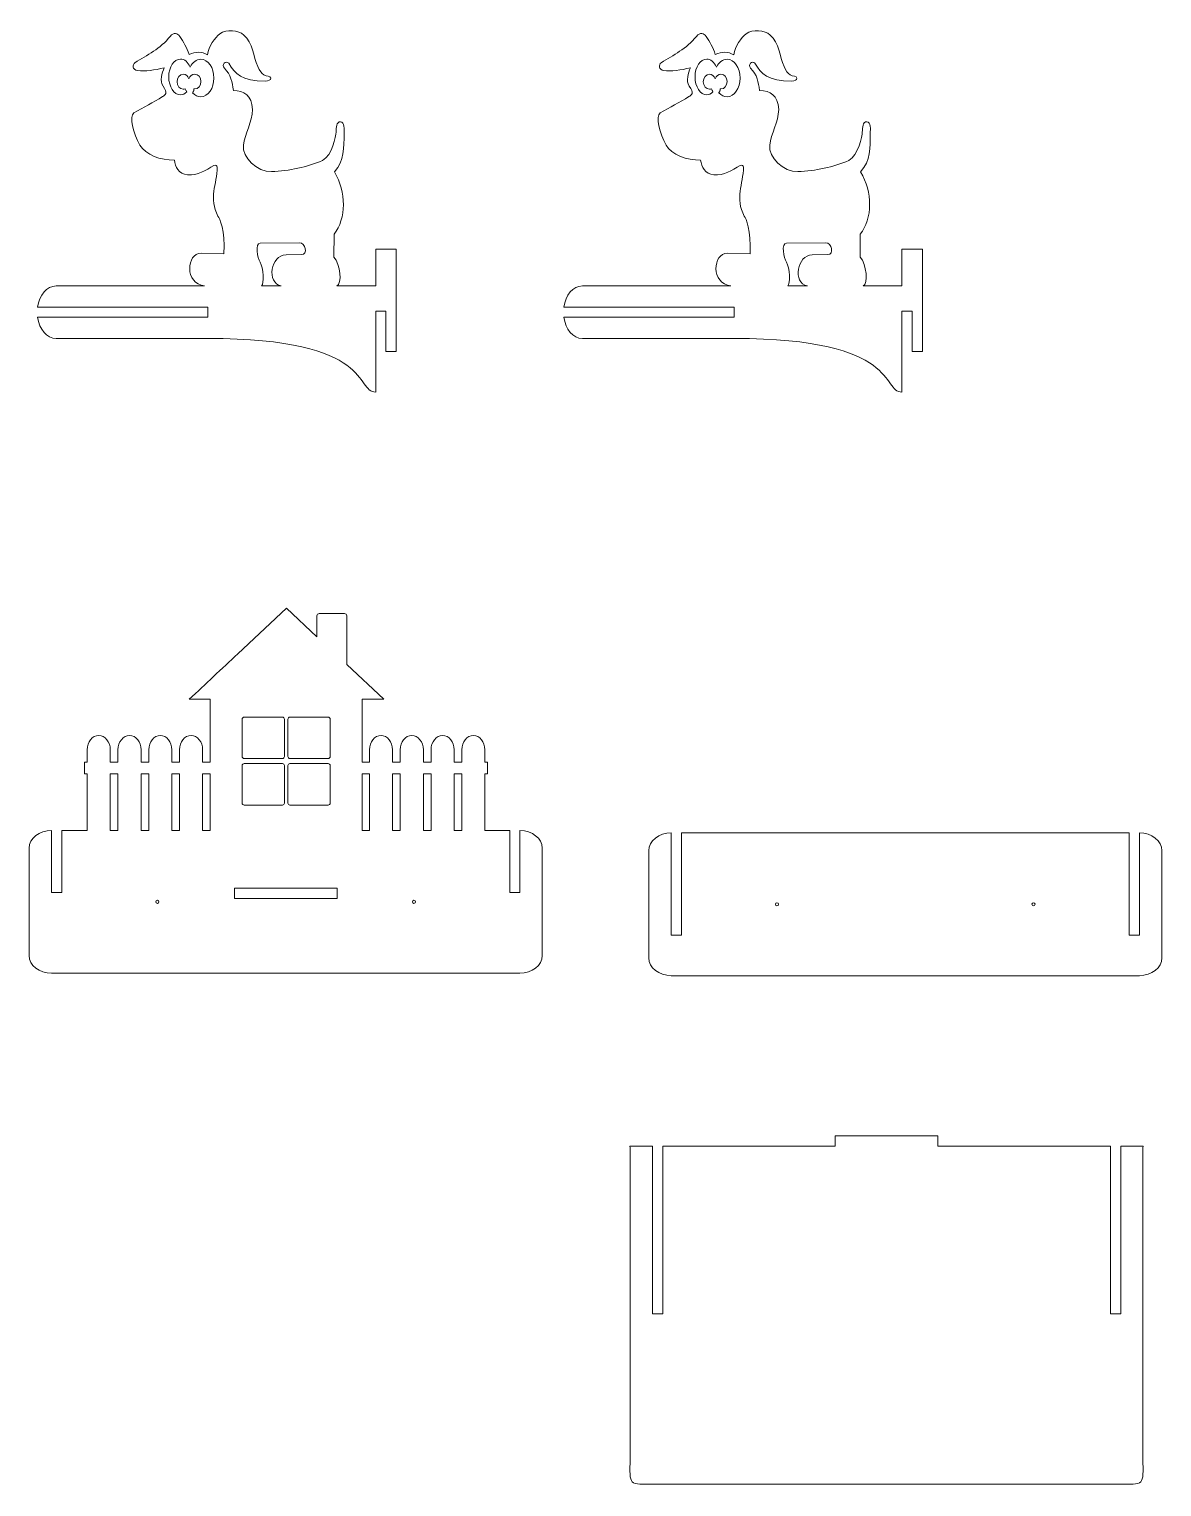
# Model space of a CAD drawing. Header units: millimetres. Extents: x -643 to 461, y -618 to 803.
import ezdxf

# ---------------------------------------------------------------- set-up
doc = ezdxf.new("R2010")
doc.units = ezdxf.units.MM
doc.header["$MEASUREMENT"] = 0
doc.layers.add('layer 1', color=7, linetype='Continuous')
doc.layers.add('layer 2', color=7, linetype='Continuous')

msp = doc.modelspace()

# ---------------------------------------------------------------- linework, layer by layer
at = {"layer": 'layer 1', "lineweight": 9}
for points, knots in [([(-453.551, 584.1642), (-452.3496, 606.9436), (-457.5558, 618.6643), (-459.2854, 620.8262), (-459.2854, 620.8262), (-468.5626, 637.9904), (-460.3841, 652.1762), (-460.0049, 668.4913), (-460.0049, 668.4913), (-459.976, 669.718), (-461.7577, 670.9083), (-463.319, 670.1597), (-463.319, 670.1597), (-471.3881, 665.4399), (-478.8971, 660.2724), (-488.8715, 661.0443), (-488.8715, 661.0443), (-497.8914, 662.1832), (-500.972, 668.7016), (-501.8111, 675.4442), (-501.8111, 675.4442), (-515.0737, 674.827), (-529.7934, 680.8226), (-535.5471, 690.0683), (-535.5471, 690.0683), (-541.8707, 700.8653), (-545.8998, 718.4828), (-541.1822, 721.4508), (-541.1822, 721.4508), (-531.8907, 726.7287), (-522.2762, 731.7344), (-513.3005, 737.2662), (-513.3005, 737.2662), (-510.7941, 738.8109), (-507.6996, 740.773), (-512.8378, 747.6139), (-512.8378, 747.6139), (-516.3502, 752.5942), (-513.7853, 760.14), (-511.7221, 765.5112), (-511.7221, 765.5112), (-520.8999, 762.9794), (-530.6381, 761.7924), (-537.6865, 762.7354), (-537.6865, 762.7354), (-542.9506, 763.6491), (-542.9462, 768.1541), (-540.1814, 770.3502), (-540.1814, 770.3502), (-528.7296, 777.6725), (-515.2196, 784.0496), (-505.9694, 796.0281), (-505.9694, 796.0281), (-502.2065, 800.3216), (-498.7223, 799.0391), (-496.5206, 796.0281), (-496.5206, 796.0281), (-492.74, 790.6806), (-489.7962, 784.9428), (-487.5217, 778.4802), (-487.5217, 778.4802), (-480.9619, 781.2439), (-474.8502, 781.2058), (-469.5238, 778.0302), (-469.5238, 778.0302), (-468.243, 786.2347), (-462.3672, 795.2237), (-457.3884, 798.497), (-457.3884, 798.497), (-451.0109, 803.05), (-439.272, 802.2765), (-434.1249, 797.3453), (-434.1249, 797.3453), (-425.0536, 789.5483), (-424.956, 776.5954), (-420.4796, 766.7816), (-420.4796, 766.7816), (-418.3603, 762.1772), (-417.1014, 760.0683), (-414.5564, 758.4496), (-414.5564, 758.4496), (-412.0112, 756.8309), (-408.3179, 757.4917), (-407.9447, 755.4269), (-407.9447, 755.4269), (-407.5715, 753.3621), (-410.3733, 752.5848), (-413.0095, 752.5026), (-413.0095, 752.5026), (-436.5386, 752.4457), (-442.7264, 759.5261), (-448.8588, 769.7849), (-448.8588, 769.7849), (-451.7053, 773.0935), (-456.4991, 768.0884), (-453.0988, 764.9818), (-453.0988, 764.9818), (-446.6803, 758.4518), (-445.437, 751.4801), (-444.3268, 743.3844), (-444.3268, 743.3844), (-433.92, 742.7627), (-426.3157, 739.0031), (-425.6599, 724.5971), (-425.6599, 724.5971), (-426.0358, 712.7135), (-433.1516, 700.9409), (-434.4285, 690.071), (-434.4285, 690.071), (-436.0661, 678.0688), (-421.1737, 663.8538), (-406.9813, 664.1939), (-406.9813, 664.1939), (-389.923, 664.7675), (-372.4166, 668.8153), (-357.4872, 674.9926), (-357.4872, 674.9926), (-347.9208, 680.1877), (-344.4829, 698.541), (-344.2202, 702.7275), (-344.2202, 702.7275), (-343.9573, 706.9139), (-344.0948, 712.9393), (-339.8709, 712.8482), (-339.8709, 712.8482), (-335.6468, 712.7571), (-336.4286, 704.8342), (-336.4534, 702.1379), (-336.4534, 702.1379), (-336.4589, 686.7718), (-336.1161, 675.3144), (-345.8411, 663.8731), (-345.8411, 663.8731), (-333.989, 644.5591), (-334.1613, 618.2938), (-346.2302, 603.1365), (-346.2302, 603.1365), (-346.2302, 603.1365), (-346.2364, 580.9467), (-346.2364, 580.9467), (-346.2364, 580.9467), (-340.3844, 573.7559), (-337.903, 554.6199), (-343.4678, 552.7732), (-343.4678, 552.7732), (-343.4678, 552.7732), (-305.5699, 552.7732), (-305.5699, 552.7732), (-305.5699, 552.7732), (-305.5699, 552.7732), (-305.5699, 588.5573), (-305.5699, 588.5573), (-305.5699, 588.5573), (-305.5699, 588.5573), (-285.673, 588.5573), (-285.673, 588.5573), (-285.673, 588.5573), (-285.673, 588.5573), (-285.673, 488.7005), (-285.673, 488.7005), (-285.673, 488.7005), (-285.673, 488.7005), (-295.5768, 488.7005), (-295.5768, 488.7005), (-295.5768, 488.7005), (-295.5768, 488.7005), (-295.5768, 528.0368), (-295.5768, 528.0368), (-295.5768, 528.0368), (-295.5768, 528.0368), (-305.5767, 528.0368), (-305.5767, 528.0368), (-305.5767, 528.0368), (-305.5767, 528.0368), (-305.5767, 449.331), (-305.5767, 449.331), (-305.5767, 449.331), (-326.1651, 449.2627), (-305.5767, 501.6012), (-469.0339, 501.6012), (-469.0339, 501.6012), (-469.0339, 501.6012), (-617.0793, 501.6012), (-617.0793, 501.6012), (-617.0793, 501.6012), (-626.0001, 501.6012), (-633.4949, 510.4871), (-635.185, 522.1871), (-635.185, 522.1871), (-635.185, 522.1871), (-469.0339, 522.1871), (-469.0339, 522.1871), (-469.0339, 522.1871), (-469.0339, 522.1871), (-469.0339, 532.1871), (-469.0339, 532.1871), (-469.0339, 532.1871), (-469.0339, 532.1871), (-635.1851, 532.1871), (-635.1851, 532.1871), (-635.1851, 532.1871), (-633.4953, 543.8873), (-626.0003, 552.7732), (-617.0793, 552.7732), (-617.0793, 552.7732), (-617.0793, 552.7732), (-472.3566, 552.7732), (-472.3566, 552.7732), (-472.3566, 552.7732), (-481.6027, 553.9085), (-487.1014, 561.8581), (-486.8541, 569.4512), (-486.8541, 569.4512), (-486.5914, 577.5238), (-483.5334, 584.4883), (-475.3731, 584.5534), (-475.3731, 584.5534), (-475.3731, 584.5534), (-453.551, 584.1642), (-453.551, 584.1642)], [0, 0, 0, 0, 0.017857143, 0.017857143, 0.017857143, 0.017857143, 0.035714286, 0.035714286, 0.035714286, 0.035714286, 0.053571429, 0.053571429, 0.053571429, 0.053571429, 0.071428571, 0.071428571, 0.071428571, 0.071428571, 0.089285714, 0.089285714, 0.089285714, 0.089285714, 0.107142857, 0.107142857, 0.107142857, 0.107142857, 0.125, 0.125, 0.125, 0.125, 0.142857143, 0.142857143, 0.142857143, 0.142857143, 0.160714286, 0.160714286, 0.160714286, 0.160714286, 0.178571429, 0.178571429, 0.178571429, 0.178571429, 0.196428571, 0.196428571, 0.196428571, 0.196428571, 0.214285714, 0.214285714, 0.214285714, 0.214285714, 0.232142857, 0.232142857, 0.232142857, 0.232142857, 0.25, 0.25, 0.25, 0.25, 0.267857143, 0.267857143, 0.267857143, 0.267857143, 0.285714286, 0.285714286, 0.285714286, 0.285714286, 0.303571429, 0.303571429, 0.303571429, 0.303571429, 0.321428571, 0.321428571, 0.321428571, 0.321428571, 0.339285714, 0.339285714, 0.339285714, 0.339285714, 0.357142857, 0.357142857, 0.357142857, 0.357142857, 0.375, 0.375, 0.375, 0.375, 0.392857143, 0.392857143, 0.392857143, 0.392857143, 0.410714286, 0.410714286, 0.410714286, 0.410714286, 0.428571429, 0.428571429, 0.428571429, 0.428571429, 0.446428571, 0.446428571, 0.446428571, 0.446428571, 0.464285714, 0.464285714, 0.464285714, 0.464285714, 0.482142857, 0.482142857, 0.482142857, 0.482142857, 0.5, 0.5, 0.5, 0.5, 0.517857143, 0.517857143, 0.517857143, 0.517857143, 0.535714286, 0.535714286, 0.535714286, 0.535714286, 0.553571429, 0.553571429, 0.553571429, 0.553571429, 0.571428571, 0.571428571, 0.571428571, 0.571428571, 0.589285714, 0.589285714, 0.589285714, 0.589285714, 0.607142857, 0.607142857, 0.607142857, 0.607142857, 0.625, 0.625, 0.625, 0.625, 0.642857143, 0.642857143, 0.642857143, 0.642857143, 0.660714286, 0.660714286, 0.660714286, 0.660714286, 0.678571429, 0.678571429, 0.678571429, 0.678571429, 0.696428571, 0.696428571, 0.696428571, 0.696428571, 0.714285714, 0.714285714, 0.714285714, 0.714285714, 0.732142857, 0.732142857, 0.732142857, 0.732142857, 0.75, 0.75, 0.75, 0.75, 0.767857143, 0.767857143, 0.767857143, 0.767857143, 0.785714286, 0.785714286, 0.785714286, 0.785714286, 0.803571429, 0.803571429, 0.803571429, 0.803571429, 0.821428571, 0.821428571, 0.821428571, 0.821428571, 0.839285714, 0.839285714, 0.839285714, 0.839285714, 0.857142857, 0.857142857, 0.857142857, 0.857142857, 0.875, 0.875, 0.875, 0.875, 0.892857143, 0.892857143, 0.892857143, 0.892857143, 0.910714286, 0.910714286, 0.910714286, 0.910714286, 0.928571429, 0.928571429, 0.928571429, 0.928571429, 0.946428571, 0.946428571, 0.946428571, 0.946428571, 0.964285714, 0.964285714, 0.964285714, 0.964285714, 1, 1, 1, 1]), ([(-483.9729, 741.0607), (-481.7938, 738.6001), (-479.0483, 737.1299), (-476.0572, 737.1299), (-476.0572, 737.1299), (-468.9937, 737.1299), (-463.2631, 745.3283), (-463.2631, 755.4297), (-463.2631, 755.4297), (-463.2631, 765.535), (-468.9937, 773.729), (-476.0572, 773.729), (-476.0572, 773.729), (-480.3214, 773.729), (-484.097, 770.7439), (-486.4224, 766.1555), (-486.4224, 766.1555), (-488.4602, 770.8471), (-491.9438, 773.9366), (-495.8995, 773.9366), (-495.8995, 773.9366), (-502.1811, 773.9366), (-507.2713, 766.1417), (-507.2713, 756.5305), (-507.2713, 756.5305), (-507.2713, 746.9155), (-502.1811, 739.1212), (-495.8995, 739.1212), (-495.8995, 739.1212), (-493.6586, 739.1212), (-491.5668, 740.1172), (-489.8095, 741.8292), (-489.8095, 741.8292), (-489.9696, 742.1632), (-490.1159, 742.4884), (-490.2468, 742.7859), (-490.2468, 742.7859), (-490.2468, 742.7859), (-490.255, 742.797), (-490.255, 742.797), (-490.255, 742.797), (-490.255, 742.797), (-490.4201, 743.168), (-490.4201, 743.168), (-490.4201, 743.168), (-490.4201, 743.168), (-490.4201, 743.1702), (-490.4201, 743.1702), (-490.4201, 743.1702), (-490.4201, 743.1702), (-490.4288, 743.1923), (-490.4288, 743.1923), (-490.4288, 743.1923), (-490.4288, 743.1923), (-490.4334, 743.2), (-490.4334, 743.2), (-490.4334, 743.2), (-490.4334, 743.2), (-490.4632, 743.2684), (-490.4632, 743.2684), (-490.4632, 743.2684), (-490.4632, 743.2684), (-490.5079, 743.3618), (-490.5079, 743.3618), (-490.5079, 743.3618), (-490.5079, 743.3618), (-490.5151, 743.3883), (-490.5151, 743.3883), (-490.5151, 743.3883), (-490.5151, 743.3883), (-490.5183, 743.3899), (-490.5183, 743.3899), (-490.5183, 743.3899), (-490.5183, 743.3899), (-490.5348, 743.4225), (-490.5348, 743.4225), (-490.5348, 743.4225), (-490.5348, 743.4225), (-490.5504, 743.4545), (-490.5504, 743.4545), (-490.5504, 743.4545), (-490.5504, 743.4545), (-490.5515, 743.4545), (-490.5515, 743.4545), (-490.5515, 743.4545), (-490.5515, 743.4545), (-490.5613, 743.476), (-490.5613, 743.476), (-490.5613, 743.476), (-490.5613, 743.476), (-490.5714, 743.5009), (-490.5714, 743.5009), (-490.5714, 743.5009), (-490.5714, 743.5009), (-490.583, 743.5196), (-490.583, 743.5196), (-490.583, 743.5196), (-490.583, 743.5196), (-490.5945, 743.5417), (-490.5945, 743.5417), (-490.5945, 743.5417), (-490.5945, 743.5417), (-490.6061, 743.5644), (-490.6061, 743.5644), (-490.6061, 743.5644), (-490.6061, 743.5644), (-490.6167, 743.5826), (-490.6167, 743.5826), (-490.6167, 743.5826), (-490.701, 743.7537), (-490.8909, 744.265), (-491.1273, 744.9308), (-491.1273, 744.9308), (-491.7567, 744.663), (-492.439, 744.5156), (-493.1446, 744.5156), (-493.1446, 744.5156), (-496.4831, 744.5156), (-499.1926, 747.7652), (-499.1926, 751.7727), (-499.1926, 751.7727), (-499.1926, 755.7792), (-496.4831, 759.0276), (-493.1446, 759.0276), (-493.1446, 759.0276), (-490.6868, 759.0276), (-488.5705, 757.2698), (-487.6227, 754.7446), (-487.6227, 754.7446), (-486.7162, 757.383), (-484.5548, 759.2374), (-482.0306, 759.2374), (-482.0306, 759.2374), (-478.6867, 759.2374), (-475.976, 755.9867), (-475.976, 751.9819), (-475.976, 751.9819), (-475.976, 747.9738), (-478.6867, 744.727), (-482.0306, 744.727), (-482.0306, 744.727), (-482.2377, 744.727), (-482.447, 744.7403), (-482.6517, 744.7657), (-482.6517, 744.7657), (-482.6826, 744.5035), (-482.7048, 744.3334), (-482.7048, 744.3102), (-482.7048, 744.3102), (-482.7048, 744.3102), (-482.7048, 744.2263), (-482.7048, 744.2263), (-482.7048, 744.2263), (-482.7048, 744.2263), (-482.708, 744.2241), (-482.708, 744.2241), (-482.708, 744.2241), (-482.708, 744.2241), (-482.7091, 744.1452), (-482.7091, 744.1452), (-482.7091, 744.1452), (-482.7091, 744.1452), (-482.7096, 744.1297), (-482.7096, 744.1297), (-482.7096, 744.1297), (-482.7096, 744.1297), (-482.7163, 744.0541), (-482.7163, 744.0541), (-482.7163, 744.0541), (-482.7163, 744.0541), (-482.7186, 744.0358), (-482.7186, 744.0358), (-482.7186, 744.0358), (-482.7186, 744.0358), (-482.7268, 743.9635), (-482.7268, 743.9635), (-482.7268, 743.9635), (-482.7268, 743.9635), (-482.7318, 743.9365), (-482.7318, 743.9365), (-482.7318, 743.9365), (-482.7417, 743.8713), (-482.7489, 743.8045), (-482.7649, 743.735), (-482.7649, 743.735), (-482.7649, 743.735), (-482.766, 743.7272), (-482.766, 743.7272), (-482.766, 743.7272), (-482.766, 743.7272), (-482.787, 743.6422), (-482.787, 743.6422), (-482.787, 743.6422), (-482.787, 743.6422), (-482.787, 743.6328), (-482.787, 743.6328), (-482.787, 743.6328), (-482.787, 743.6328), (-482.787, 743.6317), (-482.787, 743.6317), (-482.787, 743.6317), (-482.787, 743.6317), (-482.798, 743.5826), (-482.798, 743.5826), (-482.798, 743.5826), (-482.798, 743.5826), (-482.8355, 743.4357), (-482.8355, 743.4357), (-482.8355, 743.4357), (-482.8355, 743.4357), (-482.8405, 743.4197), (-482.8405, 743.4197), (-482.8405, 743.4197), (-482.8405, 743.4197), (-482.8505, 743.386), (-482.8505, 743.386), (-482.8505, 743.386), (-482.8505, 743.386), (-482.8715, 743.3132), (-482.8715, 743.3132), (-482.8715, 743.3132), (-482.8715, 743.3132), (-482.8797, 743.2823), (-482.8797, 743.2823), (-482.8797, 743.2823), (-482.8797, 743.2823), (-482.9045, 743.2072), (-482.9045, 743.2072), (-482.9045, 743.2072), (-482.9045, 743.2072), (-482.9045, 743.2028), (-482.9045, 743.2028), (-482.9045, 743.2028), (-482.9045, 743.2028), (-482.9117, 743.1801), (-482.9117, 743.1801), (-482.9117, 743.1801), (-482.9117, 743.1801), (-482.9284, 743.131), (-482.9284, 743.131), (-482.9284, 743.131), (-482.9284, 743.131), (-482.9421, 743.0896), (-482.9421, 743.0896), (-482.9421, 743.0896), (-482.9421, 743.0896), (-482.9449, 743.0785), (-482.9449, 743.0785), (-482.9449, 743.0785), (-482.9449, 743.0785), (-482.9648, 743.0239), (-482.9648, 743.0239), (-482.9648, 743.0239), (-482.9648, 743.0239), (-482.9792, 742.9797), (-482.9792, 742.9797), (-482.9792, 742.9797), (-482.9792, 742.9797), (-482.983, 742.9731), (-482.983, 742.9731), (-482.983, 742.9731), (-482.983, 742.9731), (-482.9852, 742.9593), (-482.9852, 742.9593), (-482.9852, 742.9593), (-482.9852, 742.9593), (-483.0222, 742.8693), (-483.0222, 742.8693), (-483.0222, 742.8693), (-483.0222, 742.8693), (-483.0222, 742.8665), (-483.0222, 742.8665), (-483.0222, 742.8665), (-483.0222, 742.8665), (-483.0415, 742.8157), (-483.0415, 742.8157), (-483.0415, 742.8157), (-483.0415, 742.8157), (-483.0415, 742.8141), (-483.0415, 742.8141), (-483.0415, 742.8141), (-483.0415, 742.8141), (-483.0817, 742.7213), (-483.0817, 742.7213), (-483.0817, 742.7213), (-483.0817, 742.7213), (-483.1281, 742.606), (-483.1281, 742.606), (-483.1281, 742.606), (-483.1281, 742.606), (-483.1509, 742.5496), (-483.1509, 742.5496), (-483.1509, 742.5496), (-483.1509, 742.5496), (-483.163, 742.5231), (-483.163, 742.5231), (-483.163, 742.5231), (-483.163, 742.5231), (-483.1763, 742.4977), (-483.1763, 742.4977), (-483.1763, 742.4977), (-483.1763, 742.4977), (-483.1983, 742.4431), (-483.1983, 742.4431), (-483.1983, 742.4431), (-483.1983, 742.4431), (-483.2159, 742.4083), (-483.2159, 742.4083), (-483.2159, 742.4083), (-483.2159, 742.4083), (-483.2237, 742.3917), (-483.2237, 742.3917), (-483.2237, 742.3917), (-483.2237, 742.3917), (-483.2485, 742.3349), (-483.2485, 742.3349), (-483.2485, 742.3349), (-483.2485, 742.3349), (-483.2667, 742.2957), (-483.2667, 742.2957), (-483.2667, 742.2957), (-483.2667, 742.2957), (-483.2722, 742.2824), (-483.2722, 742.2824), (-483.2722, 742.2824), (-483.2722, 742.2824), (-483.3005, 742.2272), (-483.3005, 742.2272), (-483.3005, 742.2272), (-483.3005, 742.2272), (-483.3259, 742.1781), (-483.3259, 742.1781), (-483.3259, 742.1781), (-483.3259, 742.1781), (-483.3291, 742.1737), (-483.3291, 742.1737), (-483.3291, 742.1737), (-483.3291, 742.1737), (-483.3529, 742.1207), (-483.3529, 742.1207), (-483.3529, 742.1207), (-483.3982, 742.0285), (-483.4484, 741.939), (-483.493, 741.8507), (-483.493, 741.8507), (-483.493, 741.8507), (-483.5047, 741.8347), (-483.5047, 741.8347), (-483.5047, 741.8347), (-483.6272, 741.6072), (-483.7608, 741.3836), (-483.9022, 741.1639), (-483.9022, 741.1639), (-483.9022, 741.1639), (-483.9105, 741.1556), (-483.9105, 741.1556), (-483.9105, 741.1556), (-483.9105, 741.1556), (-483.9391, 741.1131), (-483.9391, 741.1131), (-483.9391, 741.1131), (-483.9391, 741.1131), (-483.9729, 741.0607), (-483.9729, 741.0607)], [0, 0, 0, 0, 0.010869565, 0.010869565, 0.010869565, 0.010869565, 0.02173913, 0.02173913, 0.02173913, 0.02173913, 0.032608696, 0.032608696, 0.032608696, 0.032608696, 0.043478261, 0.043478261, 0.043478261, 0.043478261, 0.054347826, 0.054347826, 0.054347826, 0.054347826, 0.065217391, 0.065217391, 0.065217391, 0.065217391, 0.076086957, 0.076086957, 0.076086957, 0.076086957, 0.086956522, 0.086956522, 0.086956522, 0.086956522, 0.097826087, 0.097826087, 0.097826087, 0.097826087, 0.108695652, 0.108695652, 0.108695652, 0.108695652, 0.119565217, 0.119565217, 0.119565217, 0.119565217, 0.130434783, 0.130434783, 0.130434783, 0.130434783, 0.141304348, 0.141304348, 0.141304348, 0.141304348, 0.152173913, 0.152173913, 0.152173913, 0.152173913, 0.163043478, 0.163043478, 0.163043478, 0.163043478, 0.173913043, 0.173913043, 0.173913043, 0.173913043, 0.184782609, 0.184782609, 0.184782609, 0.184782609, 0.195652174, 0.195652174, 0.195652174, 0.195652174, 0.206521739, 0.206521739, 0.206521739, 0.206521739, 0.217391304, 0.217391304, 0.217391304, 0.217391304, 0.22826087, 0.22826087, 0.22826087, 0.22826087, 0.239130435, 0.239130435, 0.239130435, 0.239130435, 0.25, 0.25, 0.25, 0.25, 0.260869565, 0.260869565, 0.260869565, 0.260869565, 0.27173913, 0.27173913, 0.27173913, 0.27173913, 0.282608696, 0.282608696, 0.282608696, 0.282608696, 0.293478261, 0.293478261, 0.293478261, 0.293478261, 0.304347826, 0.304347826, 0.304347826, 0.304347826, 0.315217391, 0.315217391, 0.315217391, 0.315217391, 0.326086957, 0.326086957, 0.326086957, 0.326086957, 0.336956522, 0.336956522, 0.336956522, 0.336956522, 0.347826087, 0.347826087, 0.347826087, 0.347826087, 0.358695652, 0.358695652, 0.358695652, 0.358695652, 0.369565217, 0.369565217, 0.369565217, 0.369565217, 0.380434783, 0.380434783, 0.380434783, 0.380434783, 0.391304348, 0.391304348, 0.391304348, 0.391304348, 0.402173913, 0.402173913, 0.402173913, 0.402173913, 0.413043478, 0.413043478, 0.413043478, 0.413043478, 0.423913043, 0.423913043, 0.423913043, 0.423913043, 0.434782609, 0.434782609, 0.434782609, 0.434782609, 0.445652174, 0.445652174, 0.445652174, 0.445652174, 0.456521739, 0.456521739, 0.456521739, 0.456521739, 0.467391304, 0.467391304, 0.467391304, 0.467391304, 0.47826087, 0.47826087, 0.47826087, 0.47826087, 0.489130435, 0.489130435, 0.489130435, 0.489130435, 0.5, 0.5, 0.5, 0.5, 0.510869565, 0.510869565, 0.510869565, 0.510869565, 0.52173913, 0.52173913, 0.52173913, 0.52173913, 0.532608696, 0.532608696, 0.532608696, 0.532608696, 0.543478261, 0.543478261, 0.543478261, 0.543478261, 0.554347826, 0.554347826, 0.554347826, 0.554347826, 0.565217391, 0.565217391, 0.565217391, 0.565217391, 0.576086957, 0.576086957, 0.576086957, 0.576086957, 0.586956522, 0.586956522, 0.586956522, 0.586956522, 0.597826087, 0.597826087, 0.597826087, 0.597826087, 0.608695652, 0.608695652, 0.608695652, 0.608695652, 0.619565217, 0.619565217, 0.619565217, 0.619565217, 0.630434783, 0.630434783, 0.630434783, 0.630434783, 0.641304348, 0.641304348, 0.641304348, 0.641304348, 0.652173913, 0.652173913, 0.652173913, 0.652173913, 0.663043478, 0.663043478, 0.663043478, 0.663043478, 0.673913043, 0.673913043, 0.673913043, 0.673913043, 0.684782609, 0.684782609, 0.684782609, 0.684782609, 0.695652174, 0.695652174, 0.695652174, 0.695652174, 0.706521739, 0.706521739, 0.706521739, 0.706521739, 0.717391304, 0.717391304, 0.717391304, 0.717391304, 0.72826087, 0.72826087, 0.72826087, 0.72826087, 0.739130435, 0.739130435, 0.739130435, 0.739130435, 0.75, 0.75, 0.75, 0.75, 0.760869565, 0.760869565, 0.760869565, 0.760869565, 0.77173913, 0.77173913, 0.77173913, 0.77173913, 0.782608696, 0.782608696, 0.782608696, 0.782608696, 0.793478261, 0.793478261, 0.793478261, 0.793478261, 0.804347826, 0.804347826, 0.804347826, 0.804347826, 0.815217391, 0.815217391, 0.815217391, 0.815217391, 0.826086957, 0.826086957, 0.826086957, 0.826086957, 0.836956522, 0.836956522, 0.836956522, 0.836956522, 0.847826087, 0.847826087, 0.847826087, 0.847826087, 0.858695652, 0.858695652, 0.858695652, 0.858695652, 0.869565217, 0.869565217, 0.869565217, 0.869565217, 0.880434783, 0.880434783, 0.880434783, 0.880434783, 0.891304348, 0.891304348, 0.891304348, 0.891304348, 0.902173913, 0.902173913, 0.902173913, 0.902173913, 0.913043478, 0.913043478, 0.913043478, 0.913043478, 0.923913043, 0.923913043, 0.923913043, 0.923913043, 0.934782609, 0.934782609, 0.934782609, 0.934782609, 0.945652174, 0.945652174, 0.945652174, 0.945652174, 0.956521739, 0.956521739, 0.956521739, 0.956521739, 0.967391304, 0.967391304, 0.967391304, 0.967391304, 0.97826087, 0.97826087, 0.97826087, 0.97826087, 1, 1, 1, 1]), ([(-416.9719, 552.7732), (-416.9719, 552.7732), (-397.7756, 552.7732), (-397.7756, 552.7732), (-397.7756, 552.7732), (-412.4574, 555.687), (-407.8205, 583.1082), (-393.0087, 583.0992), (-393.0087, 583.0992), (-393.0087, 583.0992), (-378.081, 583.3107), (-378.081, 583.3107), (-378.081, 583.3107), (-371.1324, 583.3272), (-374.2759, 594.8862), (-379.9846, 594.9022), (-379.9846, 594.9022), (-379.9846, 594.9022), (-418.2299, 594.4522), (-418.2299, 594.4522), (-418.2299, 594.4522), (-423.3853, 594.5036), (-421.0318, 579.8729), (-418.1179, 575.777), (-418.1179, 575.777), (-415.0838, 570.7146), (-413.9482, 554.4704), (-416.9719, 552.7732)], [0, 0, 0, 0, 0.125, 0.125, 0.125, 0.125, 0.25, 0.25, 0.25, 0.25, 0.375, 0.375, 0.375, 0.375, 0.5, 0.5, 0.5, 0.5, 0.625, 0.625, 0.625, 0.625, 0.75, 0.75, 0.75, 0.75, 1, 1, 1, 1])]:
    msp.add_open_spline(points, degree=3, knots=knots, dxfattribs=at)
at = {"layer": 'layer 1', "color": 250, "lineweight": 9}
for points, knots in [([(-621.4244, 22.0459), (-621.4244, 22.0459), (-621.4244, -38.4746), (-621.4244, -38.4746), (-621.4244, -38.4746), (-621.4244, -38.4746), (-611.4243, -38.4746), (-611.4243, -38.4746), (-611.4243, -38.4746), (-611.4243, -38.4746), (-611.4243, 22.0459), (-611.4243, 22.0459), (-611.4243, 22.0459), (-611.4243, 22.0459), (-586.7422, 22.046), (-586.7422, 22.046), (-586.7422, 22.046), (-586.7422, 22.046), (-586.7422, 77.0802), (-586.7422, 77.0802), (-586.7422, 77.0802), (-586.7422, 77.0802), (-589.383, 77.0802), (-589.383, 77.0802), (-589.383, 77.0802), (-589.383, 77.0802), (-589.383, 88.4972), (-589.383, 88.4972), (-589.383, 88.4972), (-589.383, 88.4972), (-586.7422, 88.4972), (-586.7422, 88.4972), (-586.7422, 88.4972), (-586.7422, 88.4972), (-586.7422, 100.6166), (-586.7422, 100.6166), (-586.7422, 100.6166), (-586.7422, 108.3038), (-581.6779, 114.5932), (-575.4882, 114.5932), (-575.4882, 114.5932), (-569.2985, 114.5932), (-564.2343, 108.3038), (-564.2343, 100.6166), (-564.2343, 100.6166), (-564.2343, 100.6166), (-564.2343, 88.4972), (-564.2343, 88.4972), (-564.2343, 88.4972), (-564.2343, 88.4972), (-556.7422, 88.4972), (-556.7422, 88.4972), (-556.7422, 88.4972), (-556.7422, 88.4972), (-556.7422, 100.6166), (-556.7422, 100.6166), (-556.7422, 100.6166), (-556.7422, 108.3038), (-551.678, 114.5932), (-545.4883, 114.5932), (-545.4883, 114.5932), (-539.2986, 114.5932), (-534.2343, 108.3038), (-534.2343, 100.6166), (-534.2343, 100.6166), (-534.2343, 100.6166), (-534.2343, 88.4972), (-534.2343, 88.4972), (-534.2343, 88.4972), (-534.2343, 88.4972), (-526.7421, 88.4972), (-526.7421, 88.4972), (-526.7421, 88.4972), (-526.7421, 88.4972), (-526.7421, 100.6166), (-526.7421, 100.6166), (-526.7421, 100.6166), (-526.7421, 108.3038), (-521.678, 114.5932), (-515.4883, 114.5932), (-515.4883, 114.5932), (-509.2986, 114.5932), (-504.2344, 108.3038), (-504.2344, 100.6166), (-504.2344, 100.6166), (-504.2344, 100.6166), (-504.2344, 88.4972), (-504.2344, 88.4972), (-504.2344, 88.4972), (-504.2344, 88.4972), (-496.7421, 88.4972), (-496.7421, 88.4972), (-496.7421, 88.4972), (-496.7421, 88.4972), (-496.7421, 100.6166), (-496.7421, 100.6166), (-496.7421, 100.6166), (-496.7421, 108.3038), (-491.6779, 114.5932), (-485.4882, 114.5932), (-485.4882, 114.5932), (-479.2985, 114.5932), (-474.2343, 108.3038), (-474.2343, 100.6166), (-474.2343, 100.6166), (-474.2343, 100.6166), (-474.2343, 88.4972), (-474.2343, 88.4972), (-474.2343, 88.4972), (-474.2343, 88.4972), (-466.9481, 88.4972), (-466.9481, 88.4972), (-466.9481, 88.4972), (-466.9481, 88.4972), (-466.9481, 149.9168), (-466.9481, 149.9168), (-466.9481, 149.9168), (-466.9481, 149.9168), (-487.2824, 149.9168), (-487.2824, 149.9168), (-487.2824, 149.9168), (-471.489, 164.6889), (-455.6953, 179.461), (-439.9018, 194.2331), (-439.9018, 194.2331), (-439.9018, 194.2331), (-392.5212, 238.5492), (-392.5212, 238.5492), (-392.5212, 238.5492), (-392.5212, 238.5492), (-362.837, 210.7849), (-362.837, 210.7849), (-362.837, 210.7849), (-362.837, 210.7849), (-362.837, 231.2097), (-362.837, 231.2097), (-362.837, 231.2097), (-362.837, 232.4656), (-361.8095, 233.4931), (-360.5537, 233.4931), (-360.5537, 233.4931), (-360.5537, 233.4931), (-336.0887, 233.4931), (-336.0887, 233.4931), (-336.0887, 233.4931), (-334.8328, 233.4931), (-333.8053, 232.4656), (-333.8053, 231.2097), (-333.8053, 231.2097), (-333.8053, 231.2097), (-333.8053, 183.6308), (-333.8053, 183.6308), (-333.8053, 183.6308), (-333.8053, 183.6308), (-297.7602, 149.9168), (-297.7602, 149.9168), (-297.7602, 149.9168), (-297.7602, 149.9168), (-318.8533, 149.9168), (-318.8533, 149.9168), (-318.8533, 149.9168), (-318.8533, 149.9168), (-318.8533, 88.4972), (-318.8533, 88.4972), (-318.8533, 88.4972), (-318.8533, 88.4972), (-311.6769, 88.4972), (-311.6769, 88.4972), (-311.6769, 88.4972), (-311.6769, 88.4972), (-311.6769, 100.6166), (-311.6769, 100.6166), (-311.6769, 100.6166), (-311.6769, 108.3038), (-306.6127, 114.5932), (-300.423, 114.5932), (-300.423, 114.5932), (-294.2333, 114.5932), (-289.1691, 108.3038), (-289.1691, 100.6166), (-289.1691, 100.6166), (-289.1691, 100.6166), (-289.1691, 88.4972), (-289.1691, 88.4972), (-289.1691, 88.4972), (-289.1691, 88.4972), (-281.6768, 88.4972), (-281.6768, 88.4972), (-281.6768, 88.4972), (-281.6768, 88.4972), (-281.6768, 100.6166), (-281.6768, 100.6166), (-281.6768, 100.6166), (-281.6768, 108.3038), (-276.6126, 114.5932), (-270.4229, 114.5932), (-270.4229, 114.5932), (-264.2333, 114.5932), (-259.1691, 108.3038), (-259.1691, 100.6166), (-259.1691, 100.6166), (-259.1691, 100.6166), (-259.1691, 88.4972), (-259.1691, 88.4972), (-259.1691, 88.4972), (-259.1691, 88.4972), (-251.6768, 88.4972), (-251.6768, 88.4972), (-251.6768, 88.4972), (-251.6768, 88.4972), (-251.6768, 100.6166), (-251.6768, 100.6166), (-251.6768, 100.6166), (-251.6768, 108.3038), (-246.6126, 114.5932), (-240.4229, 114.5932), (-240.4229, 114.5932), (-234.2332, 114.5932), (-229.169, 108.3038), (-229.169, 100.6166), (-229.169, 100.6166), (-229.169, 100.6166), (-229.169, 88.4972), (-229.169, 88.4972), (-229.169, 88.4972), (-229.169, 88.4972), (-221.6769, 88.4972), (-221.6769, 88.4972), (-221.6769, 88.4972), (-221.6769, 88.4972), (-221.6769, 100.6166), (-221.6769, 100.6166), (-221.6769, 100.6166), (-221.6769, 108.3038), (-216.6127, 114.5932), (-210.423, 114.5932), (-210.423, 114.5932), (-204.2333, 114.5932), (-199.169, 108.3038), (-199.169, 100.6166), (-199.169, 100.6166), (-199.169, 100.6166), (-199.169, 88.4972), (-199.169, 88.4972), (-199.169, 88.4972), (-199.169, 88.4972), (-196.5282, 88.4972), (-196.5282, 88.4972), (-196.5282, 88.4972), (-196.5282, 88.4972), (-196.5282, 77.0802), (-196.5282, 77.0802), (-196.5282, 77.0802), (-196.5282, 77.0802), (-199.169, 77.0802), (-199.169, 77.0802), (-199.169, 77.0802), (-199.169, 77.0802), (-199.169, 22.0468), (-199.169, 22.0468), (-199.169, 22.0468), (-199.169, 22.0468), (-175.0295, 22.0469), (-175.0295, 22.0469), (-175.0295, 22.0469), (-175.0295, 22.0469), (-175.0295, -38.4736), (-175.0295, -38.4736), (-175.0295, -38.4736), (-175.0295, -38.4736), (-165.0296, -38.4736), (-165.0296, -38.4736), (-165.0296, -38.4736), (-165.0296, -38.4736), (-165.0296, 22.0459), (-165.0296, 22.0459), (-165.0296, 22.0459), (-153.0821, 22.0042), (-143.3233, 14.2263), (-143.3233, 4.7246), (-143.3233, 4.7246), (-143.3233, 4.7246), (-143.3233, -99.8609), (-143.3233, -99.8609), (-143.3233, -99.8609), (-143.3233, -109.3881), (-153.1345, -117.1831), (-165.1258, -117.1831), (-165.1258, -117.1831), (-165.1258, -117.1831), (-621.5207, -117.1831), (-621.5207, -117.1831), (-621.5207, -117.1831), (-633.5121, -117.1831), (-643.3232, -109.3881), (-643.3232, -99.8609), (-643.3232, -99.8609), (-643.3232, -99.8609), (-643.3232, 4.7246), (-643.3232, 4.7246), (-643.3232, 4.7246), (-643.3232, 14.2519), (-633.4159, 22.0459), (-621.4244, 22.0459)], [0, 0, 0, 0, 0.012987013, 0.012987013, 0.012987013, 0.012987013, 0.025974026, 0.025974026, 0.025974026, 0.025974026, 0.038961039, 0.038961039, 0.038961039, 0.038961039, 0.051948052, 0.051948052, 0.051948052, 0.051948052, 0.064935065, 0.064935065, 0.064935065, 0.064935065, 0.077922078, 0.077922078, 0.077922078, 0.077922078, 0.090909091, 0.090909091, 0.090909091, 0.090909091, 0.103896104, 0.103896104, 0.103896104, 0.103896104, 0.116883117, 0.116883117, 0.116883117, 0.116883117, 0.12987013, 0.12987013, 0.12987013, 0.12987013, 0.142857143, 0.142857143, 0.142857143, 0.142857143, 0.155844156, 0.155844156, 0.155844156, 0.155844156, 0.168831169, 0.168831169, 0.168831169, 0.168831169, 0.181818182, 0.181818182, 0.181818182, 0.181818182, 0.194805195, 0.194805195, 0.194805195, 0.194805195, 0.207792208, 0.207792208, 0.207792208, 0.207792208, 0.220779221, 0.220779221, 0.220779221, 0.220779221, 0.233766234, 0.233766234, 0.233766234, 0.233766234, 0.246753247, 0.246753247, 0.246753247, 0.246753247, 0.25974026, 0.25974026, 0.25974026, 0.25974026, 0.272727273, 0.272727273, 0.272727273, 0.272727273, 0.285714286, 0.285714286, 0.285714286, 0.285714286, 0.298701299, 0.298701299, 0.298701299, 0.298701299, 0.311688312, 0.311688312, 0.311688312, 0.311688312, 0.324675325, 0.324675325, 0.324675325, 0.324675325, 0.337662338, 0.337662338, 0.337662338, 0.337662338, 0.350649351, 0.350649351, 0.350649351, 0.350649351, 0.363636364, 0.363636364, 0.363636364, 0.363636364, 0.376623377, 0.376623377, 0.376623377, 0.376623377, 0.38961039, 0.38961039, 0.38961039, 0.38961039, 0.402597403, 0.402597403, 0.402597403, 0.402597403, 0.415584416, 0.415584416, 0.415584416, 0.415584416, 0.428571429, 0.428571429, 0.428571429, 0.428571429, 0.441558442, 0.441558442, 0.441558442, 0.441558442, 0.454545455, 0.454545455, 0.454545455, 0.454545455, 0.467532468, 0.467532468, 0.467532468, 0.467532468, 0.480519481, 0.480519481, 0.480519481, 0.480519481, 0.493506494, 0.493506494, 0.493506494, 0.493506494, 0.506493506, 0.506493506, 0.506493506, 0.506493506, 0.519480519, 0.519480519, 0.519480519, 0.519480519, 0.532467532, 0.532467532, 0.532467532, 0.532467532, 0.545454545, 0.545454545, 0.545454545, 0.545454545, 0.558441558, 0.558441558, 0.558441558, 0.558441558, 0.571428571, 0.571428571, 0.571428571, 0.571428571, 0.584415584, 0.584415584, 0.584415584, 0.584415584, 0.597402597, 0.597402597, 0.597402597, 0.597402597, 0.61038961, 0.61038961, 0.61038961, 0.61038961, 0.623376623, 0.623376623, 0.623376623, 0.623376623, 0.636363636, 0.636363636, 0.636363636, 0.636363636, 0.649350649, 0.649350649, 0.649350649, 0.649350649, 0.662337662, 0.662337662, 0.662337662, 0.662337662, 0.675324675, 0.675324675, 0.675324675, 0.675324675, 0.688311688, 0.688311688, 0.688311688, 0.688311688, 0.701298701, 0.701298701, 0.701298701, 0.701298701, 0.714285714, 0.714285714, 0.714285714, 0.714285714, 0.727272727, 0.727272727, 0.727272727, 0.727272727, 0.74025974, 0.74025974, 0.74025974, 0.74025974, 0.753246753, 0.753246753, 0.753246753, 0.753246753, 0.766233766, 0.766233766, 0.766233766, 0.766233766, 0.779220779, 0.779220779, 0.779220779, 0.779220779, 0.792207792, 0.792207792, 0.792207792, 0.792207792, 0.805194805, 0.805194805, 0.805194805, 0.805194805, 0.818181818, 0.818181818, 0.818181818, 0.818181818, 0.831168831, 0.831168831, 0.831168831, 0.831168831, 0.844155844, 0.844155844, 0.844155844, 0.844155844, 0.857142857, 0.857142857, 0.857142857, 0.857142857, 0.87012987, 0.87012987, 0.87012987, 0.87012987, 0.883116883, 0.883116883, 0.883116883, 0.883116883, 0.896103896, 0.896103896, 0.896103896, 0.896103896, 0.909090909, 0.909090909, 0.909090909, 0.909090909, 0.922077922, 0.922077922, 0.922077922, 0.922077922, 0.935064935, 0.935064935, 0.935064935, 0.935064935, 0.948051948, 0.948051948, 0.948051948, 0.948051948, 0.961038961, 0.961038961, 0.961038961, 0.961038961, 0.974025974, 0.974025974, 0.974025974, 0.974025974, 1, 1, 1, 1]), ([(-394.4785, 94.1074), (-394.4785, 92.9953), (-395.3883, 92.0854), (-396.5004, 92.0854), (-396.5004, 92.0854), (-396.5004, 92.0854), (-433.7207, 92.0854), (-433.7207, 92.0854), (-433.7207, 92.0854), (-434.8328, 92.0854), (-435.7428, 92.9953), (-435.7428, 94.1074), (-435.7428, 94.1074), (-435.7428, 94.1074), (-435.7428, 130.5122), (-435.7428, 130.5122), (-435.7428, 130.5122), (-435.7428, 131.6243), (-434.8328, 132.5342), (-433.7207, 132.5342), (-433.7207, 132.5342), (-433.7207, 132.5342), (-396.5004, 132.5342), (-396.5004, 132.5342), (-396.5004, 132.5342), (-395.3883, 132.5342), (-394.4785, 131.6243), (-394.4785, 130.5122), (-394.4785, 130.5122), (-394.4785, 130.5122), (-394.4785, 94.1074), (-394.4785, 94.1074)], [0, 0, 0, 0, 0.111111111, 0.111111111, 0.111111111, 0.111111111, 0.222222222, 0.222222222, 0.222222222, 0.222222222, 0.333333333, 0.333333333, 0.333333333, 0.333333333, 0.444444444, 0.444444444, 0.444444444, 0.444444444, 0.555555556, 0.555555556, 0.555555556, 0.555555556, 0.666666667, 0.666666667, 0.666666667, 0.666666667, 0.777777778, 0.777777778, 0.777777778, 0.777777778, 1, 1, 1, 1]), ([(-349.9521, 94.1078), (-349.9521, 92.9954), (-350.8621, 92.0854), (-351.9746, 92.0854), (-351.9746, 92.0854), (-351.9746, 92.0854), (-389.1941, 92.0854), (-389.1941, 92.0854), (-389.1941, 92.0854), (-390.3064, 92.0854), (-391.2165, 92.9954), (-391.2165, 94.1078), (-391.2165, 94.1078), (-391.2165, 94.1078), (-391.2165, 130.5118), (-391.2165, 130.5118), (-391.2165, 130.5118), (-391.2165, 131.6242), (-390.3064, 132.5342), (-389.1941, 132.5342), (-389.1941, 132.5342), (-389.1941, 132.5342), (-351.9746, 132.5342), (-351.9746, 132.5342), (-351.9746, 132.5342), (-350.8621, 132.5342), (-349.9521, 131.6242), (-349.9521, 130.5118), (-349.9521, 130.5118), (-349.9521, 130.5118), (-349.9521, 94.1078), (-349.9521, 94.1078)], [0, 0, 0, 0, 0.111111111, 0.111111111, 0.111111111, 0.111111111, 0.222222222, 0.222222222, 0.222222222, 0.222222222, 0.333333333, 0.333333333, 0.333333333, 0.333333333, 0.444444444, 0.444444444, 0.444444444, 0.444444444, 0.555555556, 0.555555556, 0.555555556, 0.555555556, 0.666666667, 0.666666667, 0.666666667, 0.666666667, 0.777777778, 0.777777778, 0.777777778, 0.777777778, 1, 1, 1, 1]), ([(-394.4785, 48.766), (-394.4785, 47.6536), (-395.3884, 46.7436), (-396.5009, 46.7436), (-396.5009, 46.7436), (-396.5009, 46.7436), (-433.7204, 46.7436), (-433.7204, 46.7436), (-433.7204, 46.7436), (-434.8327, 46.7436), (-435.7428, 47.6536), (-435.7428, 48.766), (-435.7428, 48.766), (-435.7428, 48.766), (-435.7428, 85.17), (-435.7428, 85.17), (-435.7428, 85.17), (-435.7428, 86.2824), (-434.8327, 87.1924), (-433.7204, 87.1924), (-433.7204, 87.1924), (-433.7204, 87.1924), (-396.5009, 87.1924), (-396.5009, 87.1924), (-396.5009, 87.1924), (-395.3884, 87.1924), (-394.4785, 86.2824), (-394.4785, 85.17), (-394.4785, 85.17), (-394.4785, 85.17), (-394.4785, 48.766), (-394.4785, 48.766)], [0, 0, 0, 0, 0.111111111, 0.111111111, 0.111111111, 0.111111111, 0.222222222, 0.222222222, 0.222222222, 0.222222222, 0.333333333, 0.333333333, 0.333333333, 0.333333333, 0.444444444, 0.444444444, 0.444444444, 0.444444444, 0.555555556, 0.555555556, 0.555555556, 0.555555556, 0.666666667, 0.666666667, 0.666666667, 0.666666667, 0.777777778, 0.777777778, 0.777777778, 0.777777778, 1, 1, 1, 1]), ([(-349.9521, 48.766), (-349.9521, 47.6536), (-350.8621, 46.7436), (-351.9746, 46.7436), (-351.9746, 46.7436), (-351.9746, 46.7436), (-389.1941, 46.7436), (-389.1941, 46.7436), (-389.1941, 46.7436), (-390.3064, 46.7436), (-391.2165, 47.6536), (-391.2165, 48.766), (-391.2165, 48.766), (-391.2165, 48.766), (-391.2165, 85.17), (-391.2165, 85.17), (-391.2165, 85.17), (-391.2165, 86.2824), (-390.3064, 87.1924), (-389.1941, 87.1924), (-389.1941, 87.1924), (-389.1941, 87.1924), (-351.9746, 87.1924), (-351.9746, 87.1924), (-351.9746, 87.1924), (-350.8621, 87.1924), (-349.9521, 86.2824), (-349.9521, 85.17), (-349.9521, 85.17), (-349.9521, 85.17), (-349.9521, 48.766), (-349.9521, 48.766)], [0, 0, 0, 0, 0.111111111, 0.111111111, 0.111111111, 0.111111111, 0.222222222, 0.222222222, 0.222222222, 0.222222222, 0.333333333, 0.333333333, 0.333333333, 0.333333333, 0.444444444, 0.444444444, 0.444444444, 0.444444444, 0.555555556, 0.555555556, 0.555555556, 0.555555556, 0.666666667, 0.666666667, 0.666666667, 0.666666667, 0.777777778, 0.777777778, 0.777777778, 0.777777778, 1, 1, 1, 1]), ([(-564.2343, 22.046), (-564.2343, 22.046), (-556.7422, 22.046), (-556.7422, 22.046), (-556.7422, 22.046), (-556.7422, 22.046), (-556.7422, 77.0802), (-556.7422, 77.0802), (-556.7422, 77.0802), (-556.7422, 77.0802), (-564.2343, 77.0802), (-564.2343, 77.0802), (-564.2343, 77.0802), (-564.2343, 77.0802), (-564.2343, 22.046), (-564.2343, 22.046)], [0, 0, 0, 0, 0.2, 0.2, 0.2, 0.2, 0.4, 0.4, 0.4, 0.4, 0.6, 0.6, 0.6, 0.6, 1, 1, 1, 1]), ([(-534.2343, 22.0461), (-534.2343, 22.0461), (-526.7421, 22.0461), (-526.7421, 22.0461), (-526.7421, 22.0461), (-526.7421, 22.0461), (-526.7421, 77.0802), (-526.7421, 77.0802), (-526.7421, 77.0802), (-526.7421, 77.0802), (-534.2343, 77.0802), (-534.2343, 77.0802), (-534.2343, 77.0802), (-534.2343, 77.0802), (-534.2343, 22.0461), (-534.2343, 22.0461)], [0, 0, 0, 0, 0.2, 0.2, 0.2, 0.2, 0.4, 0.4, 0.4, 0.4, 0.6, 0.6, 0.6, 0.6, 1, 1, 1, 1]), ([(-504.2344, 22.0461), (-504.2344, 22.0461), (-496.7421, 22.0462), (-496.7421, 22.0462), (-496.7421, 22.0462), (-496.7421, 22.0462), (-496.7421, 77.0802), (-496.7421, 77.0802), (-496.7421, 77.0802), (-496.7421, 77.0802), (-504.2344, 77.0802), (-504.2344, 77.0802), (-504.2344, 77.0802), (-504.2344, 77.0802), (-504.2344, 22.0461), (-504.2344, 22.0461)], [0, 0, 0, 0, 0.2, 0.2, 0.2, 0.2, 0.4, 0.4, 0.4, 0.4, 0.6, 0.6, 0.6, 0.6, 1, 1, 1, 1]), ([(-474.2343, 22.0462), (-474.2343, 22.0462), (-466.9481, 22.0462), (-466.9481, 22.0462), (-466.9481, 22.0462), (-466.9481, 22.0462), (-466.9481, 77.0802), (-466.9481, 77.0802), (-466.9481, 77.0802), (-466.9481, 77.0802), (-474.2343, 77.0802), (-474.2343, 77.0802), (-474.2343, 77.0802), (-474.2343, 77.0802), (-474.2343, 22.0462), (-474.2343, 22.0462)], [0, 0, 0, 0, 0.2, 0.2, 0.2, 0.2, 0.4, 0.4, 0.4, 0.4, 0.6, 0.6, 0.6, 0.6, 1, 1, 1, 1]), ([(-318.8533, 22.0466), (-318.8533, 22.0466), (-311.6769, 22.0466), (-311.6769, 22.0466), (-311.6769, 22.0466), (-311.6769, 22.0466), (-311.6769, 77.0802), (-311.6769, 77.0802), (-311.6769, 77.0802), (-311.6769, 77.0802), (-318.8533, 77.0802), (-318.8533, 77.0802), (-318.8533, 77.0802), (-318.8533, 77.0802), (-318.8533, 22.0466), (-318.8533, 22.0466)], [0, 0, 0, 0, 0.2, 0.2, 0.2, 0.2, 0.4, 0.4, 0.4, 0.4, 0.6, 0.6, 0.6, 0.6, 1, 1, 1, 1]), ([(-289.1691, 22.0466), (-289.1691, 22.0466), (-281.6768, 22.0467), (-281.6768, 22.0467), (-281.6768, 22.0467), (-281.6768, 22.0467), (-281.6768, 77.0802), (-281.6768, 77.0802), (-281.6768, 77.0802), (-281.6768, 77.0802), (-289.1691, 77.0802), (-289.1691, 77.0802), (-289.1691, 77.0802), (-289.1691, 77.0802), (-289.1691, 22.0466), (-289.1691, 22.0466)], [0, 0, 0, 0, 0.2, 0.2, 0.2, 0.2, 0.4, 0.4, 0.4, 0.4, 0.6, 0.6, 0.6, 0.6, 1, 1, 1, 1]), ([(-259.1691, 22.0467), (-259.1691, 22.0467), (-251.6768, 22.0467), (-251.6768, 22.0467), (-251.6768, 22.0467), (-251.6768, 22.0467), (-251.6768, 77.0802), (-251.6768, 77.0802), (-251.6768, 77.0802), (-251.6768, 77.0802), (-259.1691, 77.0802), (-259.1691, 77.0802), (-259.1691, 77.0802), (-259.1691, 77.0802), (-259.1691, 22.0467), (-259.1691, 22.0467)], [0, 0, 0, 0, 0.2, 0.2, 0.2, 0.2, 0.4, 0.4, 0.4, 0.4, 0.6, 0.6, 0.6, 0.6, 1, 1, 1, 1]), ([(-229.169, 22.0468), (-229.169, 22.0468), (-221.6769, 22.0468), (-221.6769, 22.0468), (-221.6769, 22.0468), (-221.6769, 22.0468), (-221.6769, 77.0802), (-221.6769, 77.0802), (-221.6769, 77.0802), (-221.6769, 77.0802), (-229.169, 77.0802), (-229.169, 77.0802), (-229.169, 77.0802), (-229.169, 77.0802), (-229.169, 22.0468), (-229.169, 22.0468)], [0, 0, 0, 0, 0.2, 0.2, 0.2, 0.2, 0.4, 0.4, 0.4, 0.4, 0.6, 0.6, 0.6, 0.6, 1, 1, 1, 1]), ([(-17.6386, 19.6992), (-17.6386, 19.6992), (-17.6386, -80.1576), (-17.6386, -80.1576), (-17.6386, -80.1576), (-17.6386, -80.1576), (-7.6385, -80.1576), (-7.6385, -80.1576), (-7.6385, -80.1576), (-7.6385, -80.1576), (-7.6385, 19.6992), (-7.6385, 19.6992), (-7.6385, 19.6992), (-7.6385, 19.6992), (428.7563, 19.6992), (428.7563, 19.6992), (428.7563, 19.6992), (428.7563, 19.6992), (428.7563, -80.1576), (428.7563, -80.1576), (428.7563, -80.1576), (428.7563, -80.1576), (438.7562, -80.1576), (438.7562, -80.1576), (438.7562, -80.1576), (438.7562, -80.1576), (438.7562, 19.6992), (438.7562, 19.6992), (438.7562, 19.6992), (450.7476, 19.6992), (460.5589, 11.9042), (460.5589, 2.3769), (460.5589, 2.3769), (460.5589, 2.3769), (460.5589, -102.2086), (460.5589, -102.2086), (460.5589, -102.2086), (460.5589, -111.7358), (450.7476, -119.5308), (438.7562, -119.5308), (438.7562, -119.5308), (438.7562, -119.5308), (-17.6386, -119.5308), (-17.6386, -119.5308), (-17.6386, -119.5308), (-29.63, -119.5308), (-39.4411, -111.7358), (-39.4411, -102.2086), (-39.4411, -102.2086), (-39.4411, -102.2086), (-39.4411, 2.3769), (-39.4411, 2.3769), (-39.4411, 2.3769), (-39.4411, 11.9042), (-29.63, 19.6992), (-17.6386, 19.6992)], [0, 0, 0, 0, 0.066666667, 0.066666667, 0.066666667, 0.066666667, 0.133333333, 0.133333333, 0.133333333, 0.133333333, 0.2, 0.2, 0.2, 0.2, 0.266666667, 0.266666667, 0.266666667, 0.266666667, 0.333333333, 0.333333333, 0.333333333, 0.333333333, 0.4, 0.4, 0.4, 0.4, 0.466666667, 0.466666667, 0.466666667, 0.466666667, 0.533333333, 0.533333333, 0.533333333, 0.533333333, 0.6, 0.6, 0.6, 0.6, 0.666666667, 0.666666667, 0.666666667, 0.666666667, 0.733333333, 0.733333333, 0.733333333, 0.733333333, 0.8, 0.8, 0.8, 0.8, 0.866666667, 0.866666667, 0.866666667, 0.866666667, 1, 1, 1, 1]), ([(-443.275, -34.3243), (-443.275, -34.3243), (-343.2749, -34.3243), (-343.2749, -34.3243), (-343.2749, -34.3243), (-343.2749, -34.3243), (-343.2749, -44.3243), (-343.2749, -44.3243), (-343.2749, -44.3243), (-343.2749, -44.3243), (-443.275, -44.3243), (-443.275, -44.3243), (-443.275, -44.3243), (-443.275, -44.3243), (-443.275, -34.3243), (-443.275, -34.3243)], [0, 0, 0, 0, 0.2, 0.2, 0.2, 0.2, 0.4, 0.4, 0.4, 0.4, 0.6, 0.6, 0.6, 0.6, 1, 1, 1, 1]), ([(-518.3232, -49.0681), (-519.1515, -49.0681), (-519.8233, -48.3964), (-519.8233, -47.5681), (-519.8233, -47.5681), (-519.8233, -46.7398), (-519.1515, -46.0681), (-518.3232, -46.0681), (-518.3232, -46.0681), (-517.4951, -46.0681), (-516.8232, -46.7398), (-516.8232, -47.5681), (-516.8232, -47.5681), (-516.8232, -48.3964), (-517.4951, -49.0681), (-518.3232, -49.0681)], [0, 0, 0, 0, 0.2, 0.2, 0.2, 0.2, 0.4, 0.4, 0.4, 0.4, 0.6, 0.6, 0.6, 0.6, 1, 1, 1, 1]), ([(-268.3233, -49.0681), (-269.1515, -49.0681), (-269.8233, -48.3964), (-269.8233, -47.5681), (-269.8233, -47.5681), (-269.8233, -46.7398), (-269.1515, -46.0681), (-268.3233, -46.0681), (-268.3233, -46.0681), (-267.495, -46.0681), (-266.8232, -46.7398), (-266.8232, -47.5681), (-266.8232, -47.5681), (-266.8232, -48.3964), (-267.495, -49.0681), (-268.3233, -49.0681)], [0, 0, 0, 0, 0.2, 0.2, 0.2, 0.2, 0.4, 0.4, 0.4, 0.4, 0.6, 0.6, 0.6, 0.6, 1, 1, 1, 1]), ([(85.4626, -51.4148), (84.6343, -51.4148), (83.9625, -50.7431), (83.9625, -49.9148), (83.9625, -49.9148), (83.9625, -49.0865), (84.6343, -48.4148), (85.4626, -48.4148), (85.4626, -48.4148), (86.2907, -48.4148), (86.9626, -49.0865), (86.9626, -49.9148), (86.9626, -49.9148), (86.9626, -50.7431), (86.2907, -51.4148), (85.4626, -51.4148)], [0, 0, 0, 0, 0.2, 0.2, 0.2, 0.2, 0.4, 0.4, 0.4, 0.4, 0.6, 0.6, 0.6, 0.6, 1, 1, 1, 1]), ([(335.4625, -51.4148), (334.6343, -51.4148), (333.9625, -50.7431), (333.9625, -49.9148), (333.9625, -49.9148), (333.9625, -49.0865), (334.6343, -48.4148), (335.4625, -48.4148), (335.4625, -48.4148), (336.2908, -48.4148), (336.9626, -49.0865), (336.9626, -49.9148), (336.9626, -49.9148), (336.9626, -50.7431), (336.2908, -51.4148), (335.4625, -51.4148)], [0, 0, 0, 0, 0.2, 0.2, 0.2, 0.2, 0.4, 0.4, 0.4, 0.4, 0.6, 0.6, 0.6, 0.6, 1, 1, 1, 1]), ([(-57.718, -589.6253), (-57.718, -589.6253), (-57.718, -287.1811), (-57.718, -287.1811), (-57.718, -287.1811), (-57.718, -287.1811), (-57.7843, -285.6474), (-57.7843, -285.6474), (-57.7843, -285.6474), (-57.7843, -285.6474), (-57.718, -285.6474), (-57.718, -285.6474), (-57.718, -285.6474), (-57.718, -285.6474), (-35.9071, -285.6474), (-35.9071, -285.6474), (-35.9071, -285.6474), (-35.9071, -285.6474), (-35.9071, -449.0503), (-35.9071, -449.0503), (-35.9071, -449.0503), (-35.9071, -449.0503), (-25.9071, -449.0503), (-25.9071, -449.0503), (-25.9071, -449.0503), (-25.9071, -449.0503), (-25.9071, -285.6474), (-25.9071, -285.6474), (-25.9071, -285.6474), (-25.9071, -285.6474), (142.189, -285.6474), (142.189, -285.6474), (142.189, -285.6474), (142.189, -285.6474), (142.189, -275.6513), (142.189, -275.6513), (142.189, -275.6513), (142.189, -275.6513), (142.2554, -275.6513), (142.2554, -275.6513), (142.2554, -275.6513), (142.2554, -275.6513), (242.1759, -275.6513), (242.1759, -275.6513), (242.1759, -275.6513), (242.1759, -275.6513), (242.2423, -275.6513), (242.2423, -275.6513), (242.2423, -275.6513), (242.2423, -275.6513), (242.2423, -285.6474), (242.2423, -285.6474), (242.2423, -285.6474), (242.2423, -285.6474), (410.4877, -285.6474), (410.4877, -285.6474), (410.4877, -285.6474), (410.4877, -285.6474), (410.4877, -449.0647), (410.4877, -449.0647), (410.4877, -449.0647), (410.4877, -449.0647), (420.4876, -449.0647), (420.4876, -449.0647), (420.4876, -449.0647), (420.4876, -449.0647), (420.4876, -285.6474), (420.4876, -285.6474), (420.4876, -285.6474), (420.4876, -285.6474), (442.1492, -285.6474), (442.1492, -285.6474), (442.1492, -285.6474), (442.1492, -285.6474), (442.2156, -285.6474), (442.2156, -285.6474), (442.2156, -285.6474), (442.2156, -285.6474), (442.1492, -287.1811), (442.1492, -287.1811), (442.1492, -287.1811), (442.1492, -287.1811), (442.1492, -589.6253), (442.1492, -589.6253), (442.1492, -589.6253), (442.1492, -617.7677), (444.8028, -615.2003), (416.5676, -615.2003), (416.5676, -615.2003), (341.8358, -615.2003), (267.1024, -615.1952), (192.3686, -615.1901), (192.3686, -615.1901), (192.3686, -615.1901), (192.0625, -615.1901), (192.0625, -615.1901), (192.0625, -615.1901), (117.3289, -615.1951), (42.5955, -615.2003), (-32.1363, -615.2003), (-32.1363, -615.2003), (-60.3715, -615.2003), (-57.718, -617.7677), (-57.718, -589.6253)], [0, 0, 0, 0, 0.037037037, 0.037037037, 0.037037037, 0.037037037, 0.074074074, 0.074074074, 0.074074074, 0.074074074, 0.111111111, 0.111111111, 0.111111111, 0.111111111, 0.148148148, 0.148148148, 0.148148148, 0.148148148, 0.185185185, 0.185185185, 0.185185185, 0.185185185, 0.222222222, 0.222222222, 0.222222222, 0.222222222, 0.259259259, 0.259259259, 0.259259259, 0.259259259, 0.296296296, 0.296296296, 0.296296296, 0.296296296, 0.333333333, 0.333333333, 0.333333333, 0.333333333, 0.37037037, 0.37037037, 0.37037037, 0.37037037, 0.407407407, 0.407407407, 0.407407407, 0.407407407, 0.444444444, 0.444444444, 0.444444444, 0.444444444, 0.481481481, 0.481481481, 0.481481481, 0.481481481, 0.518518519, 0.518518519, 0.518518519, 0.518518519, 0.555555556, 0.555555556, 0.555555556, 0.555555556, 0.592592593, 0.592592593, 0.592592593, 0.592592593, 0.62962963, 0.62962963, 0.62962963, 0.62962963, 0.666666667, 0.666666667, 0.666666667, 0.666666667, 0.703703704, 0.703703704, 0.703703704, 0.703703704, 0.740740741, 0.740740741, 0.740740741, 0.740740741, 0.777777778, 0.777777778, 0.777777778, 0.777777778, 0.814814815, 0.814814815, 0.814814815, 0.814814815, 0.851851852, 0.851851852, 0.851851852, 0.851851852, 0.888888889, 0.888888889, 0.888888889, 0.888888889, 0.925925926, 0.925925926, 0.925925926, 0.925925926, 1, 1, 1, 1])]:
    msp.add_open_spline(points, degree=3, knots=knots, dxfattribs=at)
at = {"layer": 'layer 2', "lineweight": 9}
for points, knots in [([(59.3249, 584.1642), (60.5263, 606.9436), (55.3201, 618.6643), (53.5905, 620.8262), (53.5905, 620.8262), (44.3133, 637.9904), (52.4918, 652.1762), (52.871, 668.4913), (52.871, 668.4913), (52.8999, 669.718), (51.1182, 670.9083), (49.5569, 670.1597), (49.5569, 670.1597), (41.4878, 665.4399), (33.9788, 660.2724), (24.0044, 661.0443), (24.0044, 661.0443), (14.9845, 662.1832), (11.9039, 668.7016), (11.0648, 675.4442), (11.0648, 675.4442), (-2.1978, 674.827), (-16.9175, 680.8226), (-22.6712, 690.0683), (-22.6712, 690.0683), (-28.9948, 700.8653), (-33.0239, 718.4828), (-28.3063, 721.4508), (-28.3063, 721.4508), (-19.0148, 726.7287), (-9.4003, 731.7344), (-0.4246, 737.2662), (-0.4246, 737.2662), (2.0818, 738.8109), (5.1763, 740.773), (0.0381, 747.6139), (0.0381, 747.6139), (-3.4743, 752.5942), (-0.9094, 760.14), (1.1538, 765.5112), (1.1538, 765.5112), (-8.024, 762.9794), (-17.7622, 761.7924), (-24.8106, 762.7354), (-24.8106, 762.7354), (-30.0747, 763.6491), (-30.0703, 768.1541), (-27.3055, 770.3502), (-27.3055, 770.3502), (-15.8537, 777.6725), (-2.3437, 784.0496), (6.9065, 796.0281), (6.9065, 796.0281), (10.6694, 800.3216), (14.1536, 799.0391), (16.3553, 796.0281), (16.3553, 796.0281), (20.1359, 790.6806), (23.0797, 784.9428), (25.3542, 778.4802), (25.3542, 778.4802), (31.914, 781.2439), (38.0257, 781.2058), (43.3521, 778.0302), (43.3521, 778.0302), (44.6329, 786.2347), (50.5087, 795.2237), (55.4875, 798.497), (55.4875, 798.497), (61.865, 803.05), (73.6039, 802.2765), (78.751, 797.3453), (78.751, 797.3453), (87.8223, 789.5483), (87.9199, 776.5954), (92.3963, 766.7816), (92.3963, 766.7816), (94.5156, 762.1772), (95.7745, 760.0683), (98.3195, 758.4496), (98.3195, 758.4496), (100.8647, 756.8309), (104.558, 757.4917), (104.9312, 755.4269), (104.9312, 755.4269), (105.3044, 753.3621), (102.5026, 752.5848), (99.8664, 752.5026), (99.8664, 752.5026), (76.3373, 752.4457), (70.1495, 759.5261), (64.0171, 769.7849), (64.0171, 769.7849), (61.1706, 773.0935), (56.3768, 768.0884), (59.7771, 764.9818), (59.7771, 764.9818), (66.1956, 758.4518), (67.4389, 751.4801), (68.5491, 743.3844), (68.5491, 743.3844), (78.9559, 742.7627), (86.5602, 739.0031), (87.216, 724.5971), (87.216, 724.5971), (86.8401, 712.7135), (79.7243, 700.9409), (78.4474, 690.071), (78.4474, 690.071), (76.8098, 678.0688), (91.7022, 663.8538), (105.8946, 664.1939), (105.8946, 664.1939), (122.9529, 664.7675), (140.4593, 668.8153), (155.3887, 674.9926), (155.3887, 674.9926), (164.9551, 680.1877), (168.393, 698.541), (168.6557, 702.7275), (168.6557, 702.7275), (168.9186, 706.9139), (168.7811, 712.9393), (173.005, 712.8482), (173.005, 712.8482), (177.2291, 712.7571), (176.4473, 704.8342), (176.4225, 702.1379), (176.4225, 702.1379), (176.417, 686.7718), (176.7598, 675.3144), (167.0348, 663.8731), (167.0348, 663.8731), (178.8869, 644.5591), (178.7146, 618.2938), (166.6457, 603.1365), (166.6457, 603.1365), (166.6457, 603.1365), (166.6395, 580.9467), (166.6395, 580.9467), (166.6395, 580.9467), (172.4915, 573.7559), (174.9729, 554.6199), (169.4081, 552.7732), (169.4081, 552.7732), (169.4081, 552.7732), (207.306, 552.7732), (207.306, 552.7732), (207.306, 552.7732), (207.306, 552.7732), (207.306, 588.5573), (207.306, 588.5573), (207.306, 588.5573), (207.306, 588.5573), (227.2029, 588.5573), (227.2029, 588.5573), (227.2029, 588.5573), (227.2029, 588.5573), (227.2029, 488.7005), (227.2029, 488.7005), (227.2029, 488.7005), (227.2029, 488.7005), (217.2991, 488.7005), (217.2991, 488.7005), (217.2991, 488.7005), (217.2991, 488.7005), (217.2991, 528.0368), (217.2991, 528.0368), (217.2991, 528.0368), (217.2991, 528.0368), (207.2992, 528.0368), (207.2992, 528.0368), (207.2992, 528.0368), (207.2992, 528.0368), (207.2992, 449.331), (207.2992, 449.331), (207.2992, 449.331), (186.7108, 449.2627), (207.2992, 501.6012), (43.842, 501.6012), (43.842, 501.6012), (43.842, 501.6012), (-104.2034, 501.6012), (-104.2034, 501.6012), (-104.2034, 501.6012), (-113.1242, 501.6012), (-120.619, 510.4871), (-122.3091, 522.1871), (-122.3091, 522.1871), (-122.3091, 522.1871), (43.842, 522.1871), (43.842, 522.1871), (43.842, 522.1871), (43.842, 522.1871), (43.842, 532.1871), (43.842, 532.1871), (43.842, 532.1871), (43.842, 532.1871), (-122.3092, 532.1871), (-122.3092, 532.1871), (-122.3092, 532.1871), (-120.6194, 543.8873), (-113.1244, 552.7732), (-104.2034, 552.7732), (-104.2034, 552.7732), (-104.2034, 552.7732), (40.5193, 552.7732), (40.5193, 552.7732), (40.5193, 552.7732), (31.2732, 553.9085), (25.7745, 561.8581), (26.0218, 569.4512), (26.0218, 569.4512), (26.2845, 577.5238), (29.3425, 584.4883), (37.5028, 584.5534), (37.5028, 584.5534), (37.5028, 584.5534), (59.3249, 584.1642), (59.3249, 584.1642)], [0, 0, 0, 0, 0.017857143, 0.017857143, 0.017857143, 0.017857143, 0.035714286, 0.035714286, 0.035714286, 0.035714286, 0.053571429, 0.053571429, 0.053571429, 0.053571429, 0.071428571, 0.071428571, 0.071428571, 0.071428571, 0.089285714, 0.089285714, 0.089285714, 0.089285714, 0.107142857, 0.107142857, 0.107142857, 0.107142857, 0.125, 0.125, 0.125, 0.125, 0.142857143, 0.142857143, 0.142857143, 0.142857143, 0.160714286, 0.160714286, 0.160714286, 0.160714286, 0.178571429, 0.178571429, 0.178571429, 0.178571429, 0.196428571, 0.196428571, 0.196428571, 0.196428571, 0.214285714, 0.214285714, 0.214285714, 0.214285714, 0.232142857, 0.232142857, 0.232142857, 0.232142857, 0.25, 0.25, 0.25, 0.25, 0.267857143, 0.267857143, 0.267857143, 0.267857143, 0.285714286, 0.285714286, 0.285714286, 0.285714286, 0.303571429, 0.303571429, 0.303571429, 0.303571429, 0.321428571, 0.321428571, 0.321428571, 0.321428571, 0.339285714, 0.339285714, 0.339285714, 0.339285714, 0.357142857, 0.357142857, 0.357142857, 0.357142857, 0.375, 0.375, 0.375, 0.375, 0.392857143, 0.392857143, 0.392857143, 0.392857143, 0.410714286, 0.410714286, 0.410714286, 0.410714286, 0.428571429, 0.428571429, 0.428571429, 0.428571429, 0.446428571, 0.446428571, 0.446428571, 0.446428571, 0.464285714, 0.464285714, 0.464285714, 0.464285714, 0.482142857, 0.482142857, 0.482142857, 0.482142857, 0.5, 0.5, 0.5, 0.5, 0.517857143, 0.517857143, 0.517857143, 0.517857143, 0.535714286, 0.535714286, 0.535714286, 0.535714286, 0.553571429, 0.553571429, 0.553571429, 0.553571429, 0.571428571, 0.571428571, 0.571428571, 0.571428571, 0.589285714, 0.589285714, 0.589285714, 0.589285714, 0.607142857, 0.607142857, 0.607142857, 0.607142857, 0.625, 0.625, 0.625, 0.625, 0.642857143, 0.642857143, 0.642857143, 0.642857143, 0.660714286, 0.660714286, 0.660714286, 0.660714286, 0.678571429, 0.678571429, 0.678571429, 0.678571429, 0.696428571, 0.696428571, 0.696428571, 0.696428571, 0.714285714, 0.714285714, 0.714285714, 0.714285714, 0.732142857, 0.732142857, 0.732142857, 0.732142857, 0.75, 0.75, 0.75, 0.75, 0.767857143, 0.767857143, 0.767857143, 0.767857143, 0.785714286, 0.785714286, 0.785714286, 0.785714286, 0.803571429, 0.803571429, 0.803571429, 0.803571429, 0.821428571, 0.821428571, 0.821428571, 0.821428571, 0.839285714, 0.839285714, 0.839285714, 0.839285714, 0.857142857, 0.857142857, 0.857142857, 0.857142857, 0.875, 0.875, 0.875, 0.875, 0.892857143, 0.892857143, 0.892857143, 0.892857143, 0.910714286, 0.910714286, 0.910714286, 0.910714286, 0.928571429, 0.928571429, 0.928571429, 0.928571429, 0.946428571, 0.946428571, 0.946428571, 0.946428571, 0.964285714, 0.964285714, 0.964285714, 0.964285714, 1, 1, 1, 1]), ([(28.903, 741.0607), (31.0821, 738.6001), (33.8276, 737.1299), (36.8187, 737.1299), (36.8187, 737.1299), (43.8822, 737.1299), (49.6128, 745.3283), (49.6128, 755.4297), (49.6128, 755.4297), (49.6128, 765.535), (43.8822, 773.729), (36.8187, 773.729), (36.8187, 773.729), (32.5545, 773.729), (28.7789, 770.7439), (26.4535, 766.1555), (26.4535, 766.1555), (24.4157, 770.8471), (20.9321, 773.9366), (16.9764, 773.9366), (16.9764, 773.9366), (10.6948, 773.9366), (5.6046, 766.1417), (5.6046, 756.5305), (5.6046, 756.5305), (5.6046, 746.9155), (10.6948, 739.1212), (16.9764, 739.1212), (16.9764, 739.1212), (19.2173, 739.1212), (21.3091, 740.1172), (23.0664, 741.8292), (23.0664, 741.8292), (22.9063, 742.1632), (22.76, 742.4884), (22.6291, 742.7859), (22.6291, 742.7859), (22.6291, 742.7859), (22.6209, 742.797), (22.6209, 742.797), (22.6209, 742.797), (22.6209, 742.797), (22.4558, 743.168), (22.4558, 743.168), (22.4558, 743.168), (22.4558, 743.168), (22.4558, 743.1702), (22.4558, 743.1702), (22.4558, 743.1702), (22.4558, 743.1702), (22.4471, 743.1923), (22.4471, 743.1923), (22.4471, 743.1923), (22.4471, 743.1923), (22.4425, 743.2), (22.4425, 743.2), (22.4425, 743.2), (22.4425, 743.2), (22.4127, 743.2684), (22.4127, 743.2684), (22.4127, 743.2684), (22.4127, 743.2684), (22.368, 743.3618), (22.368, 743.3618), (22.368, 743.3618), (22.368, 743.3618), (22.3608, 743.3883), (22.3608, 743.3883), (22.3608, 743.3883), (22.3608, 743.3883), (22.3576, 743.3899), (22.3576, 743.3899), (22.3576, 743.3899), (22.3576, 743.3899), (22.3411, 743.4225), (22.3411, 743.4225), (22.3411, 743.4225), (22.3411, 743.4225), (22.3255, 743.4545), (22.3255, 743.4545), (22.3255, 743.4545), (22.3255, 743.4545), (22.3244, 743.4545), (22.3244, 743.4545), (22.3244, 743.4545), (22.3244, 743.4545), (22.3146, 743.476), (22.3146, 743.476), (22.3146, 743.476), (22.3146, 743.476), (22.3045, 743.5009), (22.3045, 743.5009), (22.3045, 743.5009), (22.3045, 743.5009), (22.2929, 743.5196), (22.2929, 743.5196), (22.2929, 743.5196), (22.2929, 743.5196), (22.2814, 743.5417), (22.2814, 743.5417), (22.2814, 743.5417), (22.2814, 743.5417), (22.2698, 743.5644), (22.2698, 743.5644), (22.2698, 743.5644), (22.2698, 743.5644), (22.2592, 743.5826), (22.2592, 743.5826), (22.2592, 743.5826), (22.1749, 743.7537), (21.985, 744.265), (21.7486, 744.9308), (21.7486, 744.9308), (21.1192, 744.663), (20.4369, 744.5156), (19.7313, 744.5156), (19.7313, 744.5156), (16.3928, 744.5156), (13.6833, 747.7652), (13.6833, 751.7727), (13.6833, 751.7727), (13.6833, 755.7792), (16.3928, 759.0276), (19.7313, 759.0276), (19.7313, 759.0276), (22.1891, 759.0276), (24.3054, 757.2698), (25.2532, 754.7446), (25.2532, 754.7446), (26.1597, 757.383), (28.3211, 759.2374), (30.8453, 759.2374), (30.8453, 759.2374), (34.1892, 759.2374), (36.8999, 755.9867), (36.8999, 751.9819), (36.8999, 751.9819), (36.8999, 747.9738), (34.1892, 744.727), (30.8453, 744.727), (30.8453, 744.727), (30.6382, 744.727), (30.4289, 744.7403), (30.2242, 744.7657), (30.2242, 744.7657), (30.1933, 744.5035), (30.1711, 744.3334), (30.1711, 744.3102), (30.1711, 744.3102), (30.1711, 744.3102), (30.1711, 744.2263), (30.1711, 744.2263), (30.1711, 744.2263), (30.1711, 744.2263), (30.1679, 744.2241), (30.1679, 744.2241), (30.1679, 744.2241), (30.1679, 744.2241), (30.1668, 744.1452), (30.1668, 744.1452), (30.1668, 744.1452), (30.1668, 744.1452), (30.1663, 744.1297), (30.1663, 744.1297), (30.1663, 744.1297), (30.1663, 744.1297), (30.1596, 744.0541), (30.1596, 744.0541), (30.1596, 744.0541), (30.1596, 744.0541), (30.1573, 744.0358), (30.1573, 744.0358), (30.1573, 744.0358), (30.1573, 744.0358), (30.1491, 743.9635), (30.1491, 743.9635), (30.1491, 743.9635), (30.1491, 743.9635), (30.1441, 743.9365), (30.1441, 743.9365), (30.1441, 743.9365), (30.1342, 743.8713), (30.127, 743.8045), (30.111, 743.735), (30.111, 743.735), (30.111, 743.735), (30.1099, 743.7272), (30.1099, 743.7272), (30.1099, 743.7272), (30.1099, 743.7272), (30.0889, 743.6422), (30.0889, 743.6422), (30.0889, 743.6422), (30.0889, 743.6422), (30.0889, 743.6328), (30.0889, 743.6328), (30.0889, 743.6328), (30.0889, 743.6328), (30.0889, 743.6317), (30.0889, 743.6317), (30.0889, 743.6317), (30.0889, 743.6317), (30.0779, 743.5826), (30.0779, 743.5826), (30.0779, 743.5826), (30.0779, 743.5826), (30.0404, 743.4357), (30.0404, 743.4357), (30.0404, 743.4357), (30.0404, 743.4357), (30.0354, 743.4197), (30.0354, 743.4197), (30.0354, 743.4197), (30.0354, 743.4197), (30.0254, 743.386), (30.0254, 743.386), (30.0254, 743.386), (30.0254, 743.386), (30.0044, 743.3132), (30.0044, 743.3132), (30.0044, 743.3132), (30.0044, 743.3132), (29.9962, 743.2823), (29.9962, 743.2823), (29.9962, 743.2823), (29.9962, 743.2823), (29.9714, 743.2072), (29.9714, 743.2072), (29.9714, 743.2072), (29.9714, 743.2072), (29.9714, 743.2028), (29.9714, 743.2028), (29.9714, 743.2028), (29.9714, 743.2028), (29.9642, 743.1801), (29.9642, 743.1801), (29.9642, 743.1801), (29.9642, 743.1801), (29.9475, 743.131), (29.9475, 743.131), (29.9475, 743.131), (29.9475, 743.131), (29.9338, 743.0896), (29.9338, 743.0896), (29.9338, 743.0896), (29.9338, 743.0896), (29.931, 743.0785), (29.931, 743.0785), (29.931, 743.0785), (29.931, 743.0785), (29.9111, 743.0239), (29.9111, 743.0239), (29.9111, 743.0239), (29.9111, 743.0239), (29.8967, 742.9797), (29.8967, 742.9797), (29.8967, 742.9797), (29.8967, 742.9797), (29.8929, 742.9731), (29.8929, 742.9731), (29.8929, 742.9731), (29.8929, 742.9731), (29.8907, 742.9593), (29.8907, 742.9593), (29.8907, 742.9593), (29.8907, 742.9593), (29.8537, 742.8693), (29.8537, 742.8693), (29.8537, 742.8693), (29.8537, 742.8693), (29.8537, 742.8665), (29.8537, 742.8665), (29.8537, 742.8665), (29.8537, 742.8665), (29.8344, 742.8157), (29.8344, 742.8157), (29.8344, 742.8157), (29.8344, 742.8157), (29.8344, 742.8141), (29.8344, 742.8141), (29.8344, 742.8141), (29.8344, 742.8141), (29.7942, 742.7213), (29.7942, 742.7213), (29.7942, 742.7213), (29.7942, 742.7213), (29.7478, 742.606), (29.7478, 742.606), (29.7478, 742.606), (29.7478, 742.606), (29.725, 742.5496), (29.725, 742.5496), (29.725, 742.5496), (29.725, 742.5496), (29.7129, 742.5231), (29.7129, 742.5231), (29.7129, 742.5231), (29.7129, 742.5231), (29.6996, 742.4977), (29.6996, 742.4977), (29.6996, 742.4977), (29.6996, 742.4977), (29.6776, 742.4431), (29.6776, 742.4431), (29.6776, 742.4431), (29.6776, 742.4431), (29.66, 742.4083), (29.66, 742.4083), (29.66, 742.4083), (29.66, 742.4083), (29.6522, 742.3917), (29.6522, 742.3917), (29.6522, 742.3917), (29.6522, 742.3917), (29.6274, 742.3349), (29.6274, 742.3349), (29.6274, 742.3349), (29.6274, 742.3349), (29.6092, 742.2957), (29.6092, 742.2957), (29.6092, 742.2957), (29.6092, 742.2957), (29.6037, 742.2824), (29.6037, 742.2824), (29.6037, 742.2824), (29.6037, 742.2824), (29.5754, 742.2272), (29.5754, 742.2272), (29.5754, 742.2272), (29.5754, 742.2272), (29.55, 742.1781), (29.55, 742.1781), (29.55, 742.1781), (29.55, 742.1781), (29.5468, 742.1737), (29.5468, 742.1737), (29.5468, 742.1737), (29.5468, 742.1737), (29.523, 742.1207), (29.523, 742.1207), (29.523, 742.1207), (29.4777, 742.0285), (29.4275, 741.939), (29.3829, 741.8507), (29.3829, 741.8507), (29.3829, 741.8507), (29.3712, 741.8347), (29.3712, 741.8347), (29.3712, 741.8347), (29.2487, 741.6072), (29.1151, 741.3836), (28.9737, 741.1639), (28.9737, 741.1639), (28.9737, 741.1639), (28.9654, 741.1556), (28.9654, 741.1556), (28.9654, 741.1556), (28.9654, 741.1556), (28.9368, 741.1131), (28.9368, 741.1131), (28.9368, 741.1131), (28.9368, 741.1131), (28.903, 741.0607), (28.903, 741.0607)], [0, 0, 0, 0, 0.010869565, 0.010869565, 0.010869565, 0.010869565, 0.02173913, 0.02173913, 0.02173913, 0.02173913, 0.032608696, 0.032608696, 0.032608696, 0.032608696, 0.043478261, 0.043478261, 0.043478261, 0.043478261, 0.054347826, 0.054347826, 0.054347826, 0.054347826, 0.065217391, 0.065217391, 0.065217391, 0.065217391, 0.076086957, 0.076086957, 0.076086957, 0.076086957, 0.086956522, 0.086956522, 0.086956522, 0.086956522, 0.097826087, 0.097826087, 0.097826087, 0.097826087, 0.108695652, 0.108695652, 0.108695652, 0.108695652, 0.119565217, 0.119565217, 0.119565217, 0.119565217, 0.130434783, 0.130434783, 0.130434783, 0.130434783, 0.141304348, 0.141304348, 0.141304348, 0.141304348, 0.152173913, 0.152173913, 0.152173913, 0.152173913, 0.163043478, 0.163043478, 0.163043478, 0.163043478, 0.173913043, 0.173913043, 0.173913043, 0.173913043, 0.184782609, 0.184782609, 0.184782609, 0.184782609, 0.195652174, 0.195652174, 0.195652174, 0.195652174, 0.206521739, 0.206521739, 0.206521739, 0.206521739, 0.217391304, 0.217391304, 0.217391304, 0.217391304, 0.22826087, 0.22826087, 0.22826087, 0.22826087, 0.239130435, 0.239130435, 0.239130435, 0.239130435, 0.25, 0.25, 0.25, 0.25, 0.260869565, 0.260869565, 0.260869565, 0.260869565, 0.27173913, 0.27173913, 0.27173913, 0.27173913, 0.282608696, 0.282608696, 0.282608696, 0.282608696, 0.293478261, 0.293478261, 0.293478261, 0.293478261, 0.304347826, 0.304347826, 0.304347826, 0.304347826, 0.315217391, 0.315217391, 0.315217391, 0.315217391, 0.326086957, 0.326086957, 0.326086957, 0.326086957, 0.336956522, 0.336956522, 0.336956522, 0.336956522, 0.347826087, 0.347826087, 0.347826087, 0.347826087, 0.358695652, 0.358695652, 0.358695652, 0.358695652, 0.369565217, 0.369565217, 0.369565217, 0.369565217, 0.380434783, 0.380434783, 0.380434783, 0.380434783, 0.391304348, 0.391304348, 0.391304348, 0.391304348, 0.402173913, 0.402173913, 0.402173913, 0.402173913, 0.413043478, 0.413043478, 0.413043478, 0.413043478, 0.423913043, 0.423913043, 0.423913043, 0.423913043, 0.434782609, 0.434782609, 0.434782609, 0.434782609, 0.445652174, 0.445652174, 0.445652174, 0.445652174, 0.456521739, 0.456521739, 0.456521739, 0.456521739, 0.467391304, 0.467391304, 0.467391304, 0.467391304, 0.47826087, 0.47826087, 0.47826087, 0.47826087, 0.489130435, 0.489130435, 0.489130435, 0.489130435, 0.5, 0.5, 0.5, 0.5, 0.510869565, 0.510869565, 0.510869565, 0.510869565, 0.52173913, 0.52173913, 0.52173913, 0.52173913, 0.532608696, 0.532608696, 0.532608696, 0.532608696, 0.543478261, 0.543478261, 0.543478261, 0.543478261, 0.554347826, 0.554347826, 0.554347826, 0.554347826, 0.565217391, 0.565217391, 0.565217391, 0.565217391, 0.576086957, 0.576086957, 0.576086957, 0.576086957, 0.586956522, 0.586956522, 0.586956522, 0.586956522, 0.597826087, 0.597826087, 0.597826087, 0.597826087, 0.608695652, 0.608695652, 0.608695652, 0.608695652, 0.619565217, 0.619565217, 0.619565217, 0.619565217, 0.630434783, 0.630434783, 0.630434783, 0.630434783, 0.641304348, 0.641304348, 0.641304348, 0.641304348, 0.652173913, 0.652173913, 0.652173913, 0.652173913, 0.663043478, 0.663043478, 0.663043478, 0.663043478, 0.673913043, 0.673913043, 0.673913043, 0.673913043, 0.684782609, 0.684782609, 0.684782609, 0.684782609, 0.695652174, 0.695652174, 0.695652174, 0.695652174, 0.706521739, 0.706521739, 0.706521739, 0.706521739, 0.717391304, 0.717391304, 0.717391304, 0.717391304, 0.72826087, 0.72826087, 0.72826087, 0.72826087, 0.739130435, 0.739130435, 0.739130435, 0.739130435, 0.75, 0.75, 0.75, 0.75, 0.760869565, 0.760869565, 0.760869565, 0.760869565, 0.77173913, 0.77173913, 0.77173913, 0.77173913, 0.782608696, 0.782608696, 0.782608696, 0.782608696, 0.793478261, 0.793478261, 0.793478261, 0.793478261, 0.804347826, 0.804347826, 0.804347826, 0.804347826, 0.815217391, 0.815217391, 0.815217391, 0.815217391, 0.826086957, 0.826086957, 0.826086957, 0.826086957, 0.836956522, 0.836956522, 0.836956522, 0.836956522, 0.847826087, 0.847826087, 0.847826087, 0.847826087, 0.858695652, 0.858695652, 0.858695652, 0.858695652, 0.869565217, 0.869565217, 0.869565217, 0.869565217, 0.880434783, 0.880434783, 0.880434783, 0.880434783, 0.891304348, 0.891304348, 0.891304348, 0.891304348, 0.902173913, 0.902173913, 0.902173913, 0.902173913, 0.913043478, 0.913043478, 0.913043478, 0.913043478, 0.923913043, 0.923913043, 0.923913043, 0.923913043, 0.934782609, 0.934782609, 0.934782609, 0.934782609, 0.945652174, 0.945652174, 0.945652174, 0.945652174, 0.956521739, 0.956521739, 0.956521739, 0.956521739, 0.967391304, 0.967391304, 0.967391304, 0.967391304, 0.97826087, 0.97826087, 0.97826087, 0.97826087, 1, 1, 1, 1]), ([(95.904, 552.7732), (95.904, 552.7732), (115.1003, 552.7732), (115.1003, 552.7732), (115.1003, 552.7732), (100.4185, 555.687), (105.0554, 583.1082), (119.8672, 583.0992), (119.8672, 583.0992), (119.8672, 583.0992), (134.7949, 583.3107), (134.7949, 583.3107), (134.7949, 583.3107), (141.7435, 583.3272), (138.6, 594.8862), (132.8913, 594.9022), (132.8913, 594.9022), (132.8913, 594.9022), (94.646, 594.4522), (94.646, 594.4522), (94.646, 594.4522), (89.4906, 594.5036), (91.8441, 579.8729), (94.758, 575.777), (94.758, 575.777), (97.7921, 570.7146), (98.9277, 554.4704), (95.904, 552.7732)], [0, 0, 0, 0, 0.125, 0.125, 0.125, 0.125, 0.25, 0.25, 0.25, 0.25, 0.375, 0.375, 0.375, 0.375, 0.5, 0.5, 0.5, 0.5, 0.625, 0.625, 0.625, 0.625, 0.75, 0.75, 0.75, 0.75, 1, 1, 1, 1])]:
    msp.add_open_spline(points, degree=3, knots=knots, dxfattribs=at)

doc.saveas('drawing.dxf')
